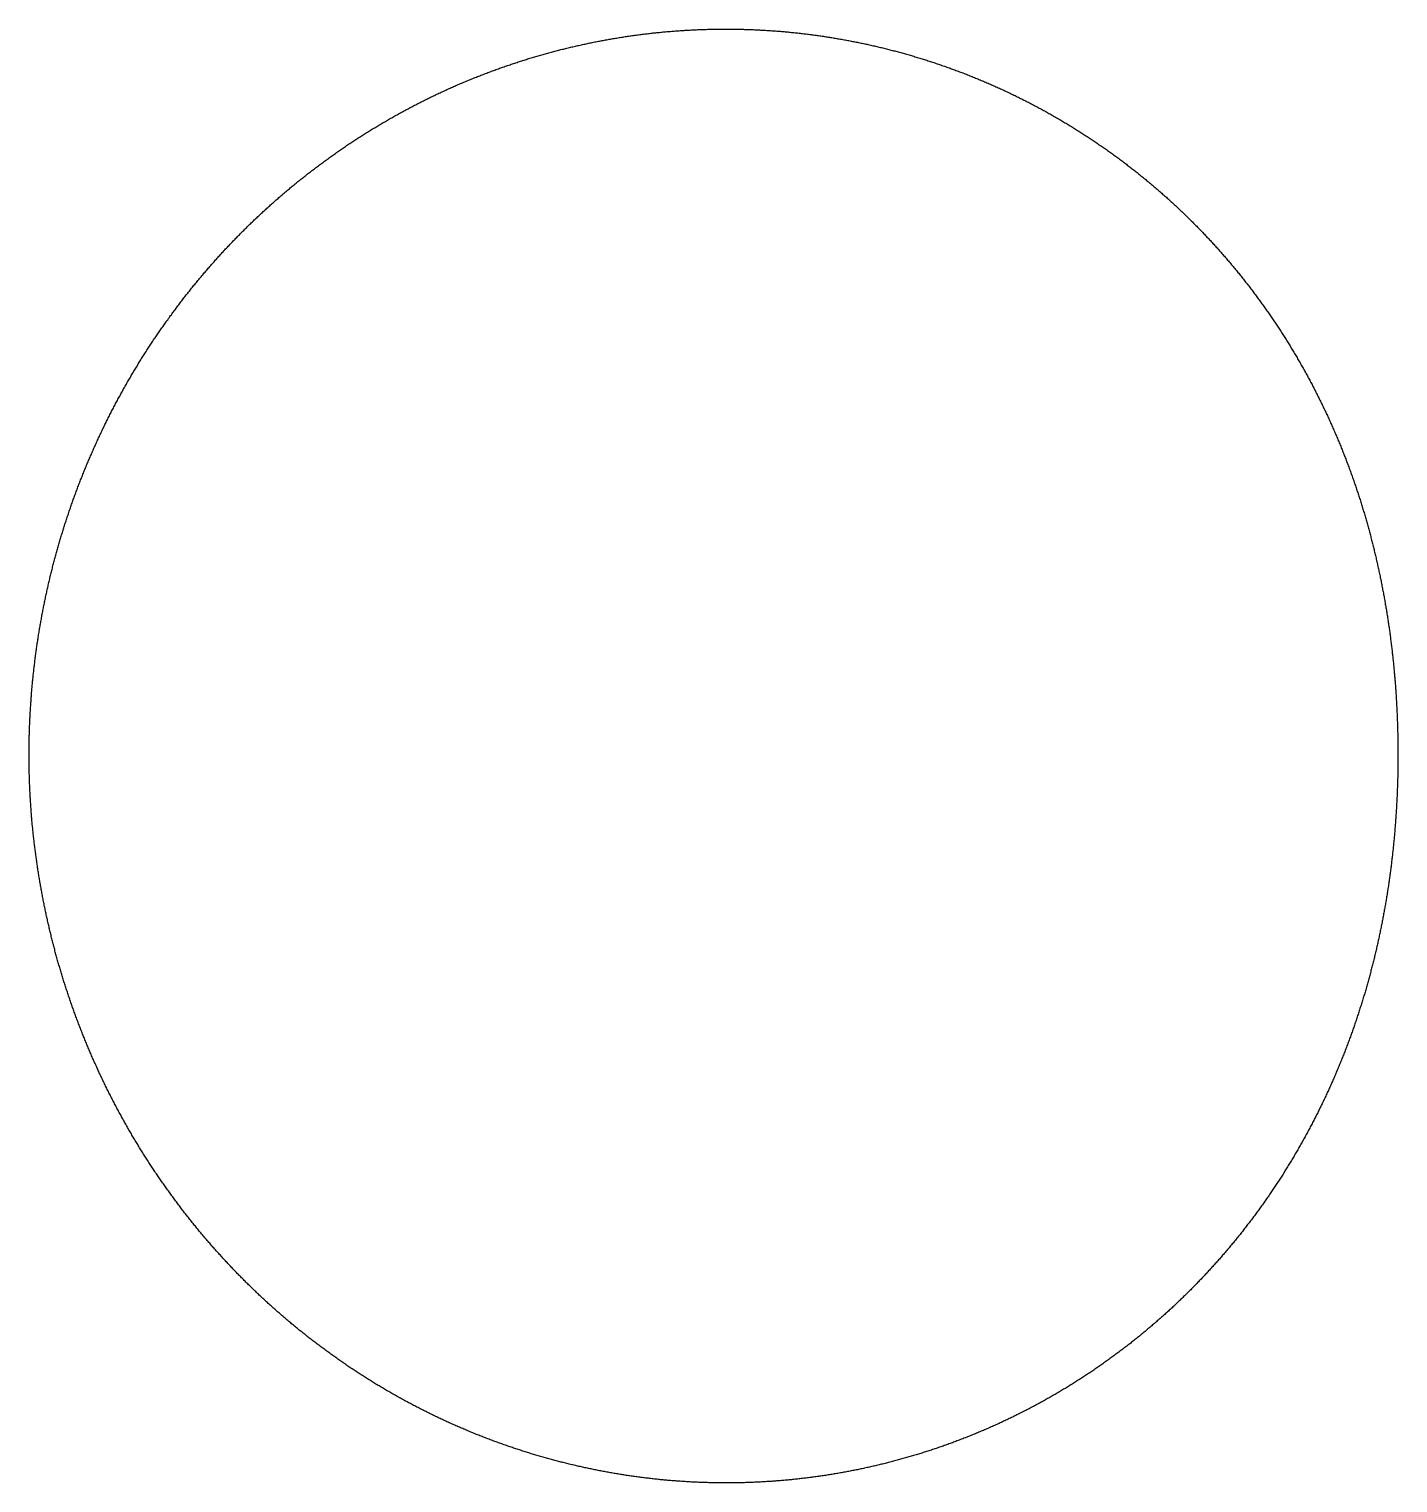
# Model space of a CAD drawing. Header units: metres. Extents: x -294 to 245, y -287 to 286.
import ezdxf

# ---------------------------------------------------------------- set-up
doc = ezdxf.new("R2010")
doc.units = ezdxf.units.M

msp = doc.modelspace()

# ---------------------------------------------------------------- linework, layer by layer
msp.add_lwpolyline([(245.04, 0), (245.04, -0.24), (245.04, -0.72), (245.04, -1.21), (245.04, -1.21), (245.04, -1.7), (245.04, -2.18), (245.03, -2.67), (245.03, -3.16), (245.03, -3.64), (245.02, -4.13), (245.02, -4.62), (245.01, -5.1), (245, -5.59), (245, -6.08), (244.99, -6.56), (244.98, -7.05), (244.97, -7.54), (244.96, -8.02), (244.95, -8.51), (244.94, -9), (244.93, -9.48), (244.91, -9.97), (244.9, -10.45), (244.88, -10.94), (244.87, -11.43), (244.85, -11.91), (244.84, -12.4), (244.82, -12.89), (244.8, -13.37), (244.78, -13.86), (244.76, -14.35), (244.74, -14.83), (244.72, -15.32), (244.7, -15.8), (244.68, -16.29), (244.66, -16.78), (244.63, -17.26), (244.61, -17.75), (244.58, -18.24), (244.56, -18.72), (244.53, -19.21), (244.51, -19.69), (244.48, -20.18), (244.45, -20.67), (244.42, -21.15), (244.4, -21.64), (244.37, -22.12), (244.34, -22.61), (244.31, -23.09), (244.27, -23.58), (244.24, -24.07), (244.21, -24.55), (244.18, -25.04), (244.14, -25.52), (244.11, -26.01), (244.07, -26.49), (244.04, -26.98), (244, -27.46), (243.96, -27.95), (243.92, -28.43), (243.88, -28.92), (243.84, -29.4), (243.8, -29.89), (243.76, -30.37), (243.72, -30.86), (243.68, -31.34), (243.63, -31.83), (243.59, -32.31), (243.55, -32.8), (243.5, -33.28), (243.45, -33.77), (243.41, -34.25), (243.36, -34.74), (243.31, -35.22), (243.26, -35.71), (243.21, -36.19), (243.16, -36.67), (243.11, -37.16), (243.06, -37.64), (243.01, -38.13), (242.96, -38.61), (242.9, -39.09), (242.85, -39.58), (242.8, -40.06), (242.74, -40.54), (242.68, -41.03), (242.63, -41.51), (242.57, -41.99), (242.51, -42.48), (242.45, -42.96), (242.39, -43.44), (242.33, -43.93), (242.27, -44.41), (242.21, -44.89), (242.15, -45.37), (242.08, -45.86), (242.02, -46.34), (241.95, -46.82), (241.89, -47.3), (241.82, -47.79), (241.76, -48.27), (241.69, -48.75), (241.62, -49.23), (241.55, -49.71), (241.48, -50.2), (241.41, -50.68), (241.34, -51.16), (241.27, -51.64), (241.2, -52.12), (241.12, -52.6), (241.05, -53.08), (240.97, -53.57), (240.9, -54.05), (240.82, -54.53), (240.75, -55.01), (240.67, -55.49), (240.59, -55.97), (240.51, -56.45), (240.43, -56.93), (240.35, -57.41), (240.27, -57.89), (240.19, -58.37), (240.11, -58.85), (240.02, -59.33), (239.94, -59.81), (239.85, -60.29), (239.77, -60.77), (239.68, -61.24), (239.6, -61.72), (239.51, -62.2), (239.42, -62.68), (239.33, -63.16), (239.24, -63.64), (239.15, -64.12), (239.06, -64.59), (238.97, -65.07), (238.87, -65.55), (238.78, -66.03), (238.69, -66.51), (238.59, -66.98), (238.5, -67.46), (238.4, -67.94), (238.3, -68.41), (238.21, -68.89), (238.11, -69.37), (238.01, -69.84), (237.91, -70.32), (237.81, -70.8), (237.71, -71.27), (237.6, -71.75), (237.5, -72.22), (237.4, -72.7), (237.29, -73.17), (237.19, -73.65), (237.08, -74.12), (236.97, -74.6), (236.87, -75.07), (236.76, -75.55), (236.65, -76.02), (236.54, -76.5), (236.43, -76.97), (236.32, -77.45), (236.21, -77.92), (236.09, -78.39), (235.98, -78.87), (235.86, -79.34), (235.75, -79.81), (235.63, -80.28), (235.52, -80.76), (235.4, -81.23), (235.28, -81.7), (235.16, -82.17), (235.04, -82.65), (234.92, -83.12), (234.8, -83.59), (234.68, -84.06), (234.56, -84.53), (234.43, -85), (234.31, -85.47), (234.18, -85.94), (234.06, -86.41), (233.93, -86.88), (233.81, -87.35), (233.68, -87.82), (233.55, -88.29), (233.42, -88.76), (233.29, -89.23), (233.16, -89.7), (233.03, -90.17), (232.89, -90.63), (232.76, -91.1), (232.63, -91.57), (232.49, -92.04), (232.36, -92.51), (232.22, -92.97), (232.08, -93.44), (231.95, -93.91), (231.81, -94.37), (231.67, -94.84), (231.53, -95.31), (231.39, -95.77), (231.25, -96.24), (231.1, -96.7), (230.96, -97.17), (230.82, -97.63), (230.67, -98.1), (230.53, -98.56), (230.38, -99.03), (230.23, -99.49), (230.09, -99.95), (229.94, -100.42), (229.79, -100.88), (229.64, -101.34), (229.49, -101.81), (229.34, -102.27), (229.18, -102.73), (229.03, -103.19), (228.88, -103.66), (228.72, -104.12), (228.57, -104.58), (228.41, -105.04), (228.25, -105.5), (228.1, -105.96), (227.94, -106.42), (227.78, -106.88), (227.62, -107.34), (227.46, -107.8), (227.3, -108.26), (227.13, -108.72), (226.97, -109.18), (226.81, -109.64), (226.64, -110.09), (226.48, -110.55), (226.31, -111.01), (226.14, -111.47), (225.98, -111.92), (225.81, -112.38), (225.64, -112.84), (225.47, -113.29), (225.3, -113.75), (225.13, -114.2), (224.95, -114.66), (224.78, -115.11), (224.61, -115.57), (224.43, -116.02), (224.26, -116.48), (224.08, -116.93), (223.9, -117.38), (223.73, -117.84), (223.55, -118.29), (223.37, -118.74), (223.19, -119.19), (223.01, -119.65), (222.83, -120.1), (222.64, -120.55), (222.46, -121), (222.28, -121.45), (222.09, -121.9), (221.91, -122.35), (221.72, -122.8), (221.53, -123.25), (221.35, -123.7), (221.16, -124.15), (220.97, -124.6), (220.78, -125.04), (220.59, -125.49), (220.4, -125.94), (220.2, -126.39), (220.01, -126.83), (219.82, -127.28), (219.62, -127.73), (219.43, -128.17), (219.23, -128.62), (219.03, -129.06), (218.84, -129.51), (218.64, -129.95), (218.44, -130.4), (218.24, -130.84), (218.04, -131.28), (217.84, -131.73), (217.64, -132.17), (217.43, -132.61), (217.23, -133.05), (217.02, -133.49), (216.82, -133.94), (216.61, -134.38), (216.41, -134.82), (216.2, -135.26), (215.99, -135.7), (215.78, -136.14), (215.57, -136.58), (215.36, -137.01), (215.15, -137.45), (214.94, -137.89), (214.72, -138.33), (214.51, -138.77), (214.3, -139.2), (214.08, -139.64), (213.86, -140.08), (213.65, -140.51), (213.43, -140.95), (213.21, -141.38), (212.99, -141.82), (212.77, -142.25), (212.55, -142.68), (212.33, -143.12), (212.11, -143.55), (211.89, -143.98), (211.66, -144.42), (211.44, -144.85), (211.21, -145.28), (210.99, -145.71), (210.76, -146.14), (210.53, -146.57), (210.3, -147), (210.07, -147.43), (209.84, -147.86), (209.61, -148.29), (209.38, -148.72), (209.15, -149.14), (208.92, -149.57), (208.69, -150), (208.45, -150.43), (208.22, -150.85), (207.98, -151.28), (207.74, -151.7), (207.51, -152.13), (207.27, -152.55), (207.03, -152.98), (206.79, -153.4), (206.55, -153.82), (206.31, -154.25), (206.07, -154.67), (205.83, -155.09), (205.58, -155.51), (205.34, -155.93), (205.1, -156.36), (204.85, -156.78), (204.6, -157.2), (204.36, -157.62), (204.11, -158.03), (203.86, -158.45), (203.61, -158.87), (203.36, -159.29), (203.11, -159.71), (202.86, -160.12), (202.61, -160.54), (202.36, -160.96), (202.1, -161.37), (201.85, -161.79), (201.59, -162.2), (201.34, -162.61), (201.08, -163.03), (200.82, -163.44), (200.56, -163.85), (200.31, -164.27), (200.05, -164.68), (199.79, -165.09), (199.53, -165.5), (199.26, -165.91), (199, -166.32), (198.74, -166.73), (198.47, -167.14), (198.21, -167.55), (197.94, -167.95), (197.68, -168.36), (197.41, -168.77), (197.14, -169.18), (196.87, -169.58), (196.61, -169.99), (196.34, -170.39), (196.07, -170.8), (195.79, -171.2), (195.52, -171.61), (195.25, -172.01), (194.98, -172.41), (194.7, -172.81), (194.43, -173.21), (194.15, -173.62), (193.88, -174.02), (193.6, -174.42), (193.32, -174.82), (193.04, -175.22), (192.76, -175.61), (192.48, -176.01), (192.2, -176.41), (191.92, -176.81), (191.64, -177.2), (191.36, -177.6), (191.07, -178), (190.79, -178.39), (190.5, -178.79), (190.22, -179.18), (189.93, -179.57), (189.65, -179.97), (189.36, -180.36), (189.07, -180.75), (188.78, -181.14), (188.49, -181.53), (188.2, -181.92), (187.91, -182.31), (187.62, -182.7), (187.32, -183.09), (187.03, -183.48), (186.74, -183.87), (186.44, -184.26), (186.15, -184.64), (185.85, -185.03), (185.55, -185.42), (185.26, -185.8), (184.96, -186.18), (184.66, -186.57), (184.36, -186.95), (184.06, -187.34), (183.76, -187.72), (183.46, -188.1), (183.15, -188.48), (182.85, -188.86), (182.55, -189.24), (182.24, -189.62), (181.94, -190), (181.63, -190.38), (181.32, -190.76), (181.02, -191.13), (180.71, -191.51), (180.4, -191.89), (180.09, -192.26), (179.78, -192.64), (179.47, -193.01), (179.16, -193.39), (178.85, -193.76), (178.53, -194.13), (178.22, -194.51), (177.91, -194.88), (177.59, -195.25), (177.28, -195.62), (176.96, -195.99), (176.64, -196.36), (176.33, -196.73), (176.01, -197.1), (175.69, -197.46), (175.37, -197.83), (175.05, -198.2), (174.73, -198.56), (174.41, -198.93), (174.08, -199.29), (173.76, -199.66), (173.44, -200.02), (173.11, -200.38), (172.79, -200.75), (172.46, -201.11), (172.14, -201.47), (171.81, -201.83), (171.48, -202.19), (171.15, -202.55), (170.82, -202.91), (170.49, -203.27), (170.16, -203.62), (169.83, -203.98), (169.5, -204.34), (169.17, -204.69), (168.84, -205.05), (168.5, -205.4), (168.17, -205.75), (167.83, -206.11), (167.5, -206.46), (167.16, -206.81), (166.82, -207.16), (166.49, -207.51), (166.15, -207.86), (165.81, -208.21), (165.47, -208.56), (165.13, -208.91), (164.79, -209.26), (164.45, -209.61), (164.11, -209.95), (163.76, -210.3), (163.42, -210.64), (163.08, -210.99), (162.73, -211.33), (162.39, -211.67), (162.04, -212.02), (161.69, -212.36), (161.35, -212.7), (161, -213.04), (160.65, -213.38), (160.3, -213.72), (159.95, -214.06), (159.6, -214.4), (159.25, -214.73), (158.9, -215.07), (158.55, -215.41), (158.2, -215.74), (157.84, -216.08), (157.49, -216.41), (157.13, -216.74), (156.78, -217.08), (156.42, -217.41), (156.07, -217.74), (155.71, -218.07), (155.35, -218.4), (154.99, -218.73), (154.63, -219.06), (154.27, -219.39), (153.91, -219.71), (153.55, -220.04), (153.19, -220.37), (152.83, -220.69), (152.47, -221.02), (152.1, -221.34), (151.74, -221.66), (151.38, -221.99), (151.01, -222.31), (150.65, -222.63), (150.28, -222.95), (149.91, -223.27), (149.55, -223.59), (149.18, -223.91), (148.81, -224.23), (148.44, -224.54), (148.07, -224.86), (147.7, -225.18), (147.33, -225.49), (146.96, -225.81), (146.59, -226.12), (146.21, -226.43), (145.84, -226.74), (145.47, -227.06), (145.09, -227.37), (144.72, -227.68), (144.34, -227.99), (143.96, -228.3), (143.59, -228.6), (143.21, -228.91), (142.83, -229.22), (142.45, -229.52), (142.07, -229.83), (141.69, -230.13), (141.31, -230.44), (140.93, -230.74), (140.55, -231.04), (140.17, -231.34), (139.79, -231.65), (139.4, -231.95), (139.02, -232.25), (138.64, -232.54), (138.25, -232.84), (137.87, -233.14), (137.48, -233.44), (137.1, -233.73), (136.71, -234.03), (136.32, -234.32), (135.93, -234.62), (135.54, -234.91), (135.16, -235.2), (134.77, -235.49), (134.38, -235.78), (133.98, -236.07), (133.59, -236.36), (133.2, -236.65), (132.81, -236.94), (132.42, -237.23), (132.02, -237.51), (131.63, -237.8), (131.23, -238.09), (130.84, -238.37), (130.44, -238.65), (130.05, -238.94), (129.65, -239.22), (129.25, -239.5), (128.86, -239.78), (128.46, -240.06), (128.06, -240.34), (127.66, -240.62), (127.26, -240.89), (126.86, -241.17), (126.46, -241.45), (126.06, -241.72), (125.66, -242), (125.25, -242.27), (124.85, -242.54), (124.45, -242.82), (124.04, -243.09), (123.64, -243.36), (123.23, -243.63), (122.83, -243.9), (122.42, -244.17), (122.02, -244.43), (121.61, -244.7), (121.2, -244.97), (120.79, -245.23), (120.38, -245.5), (119.98, -245.76), (119.57, -246.02), (119.16, -246.29), (118.75, -246.55), (118.33, -246.81), (117.92, -247.07), (117.51, -247.33), (117.1, -247.59), (116.69, -247.84), (116.27, -248.1), (115.86, -248.36), (115.44, -248.61), (115.03, -248.87), (114.61, -249.12), (114.2, -249.37), (113.78, -249.63), (113.36, -249.88), (112.95, -250.13), (112.53, -250.38), (112.11, -250.63), (111.69, -250.87), (111.27, -251.12), (110.85, -251.37), (110.43, -251.61), (110.01, -251.86), (109.59, -252.1), (109.17, -252.35), (108.75, -252.59), (108.33, -252.83), (107.9, -253.07), (107.48, -253.31), (107.06, -253.55), (106.63, -253.79), (106.21, -254.03), (105.78, -254.27), (105.36, -254.5), (104.93, -254.74), (104.51, -254.97), (104.08, -255.21), (103.65, -255.44), (103.22, -255.67), (102.8, -255.9), (102.37, -256.13), (101.94, -256.36), (101.51, -256.59), (101.08, -256.82), (100.65, -257.05), (100.22, -257.27), (99.79, -257.5), (99.35, -257.73), (98.92, -257.95), (98.49, -258.17), (98.06, -258.4), (97.62, -258.62), (97.19, -258.84), (96.76, -259.06), (96.32, -259.28), (95.89, -259.49), (95.45, -259.71), (95.01, -259.93), (94.58, -260.14), (94.14, -260.36), (93.7, -260.57), (93.27, -260.79), (92.83, -261), (92.39, -261.21), (91.95, -261.42), (91.51, -261.63), (91.07, -261.84), (90.63, -262.05), (90.19, -262.26), (89.75, -262.46), (89.31, -262.67), (88.87, -262.88), (88.43, -263.08), (87.99, -263.28), (87.54, -263.49), (87.1, -263.69), (86.66, -263.89), (86.21, -264.09), (85.77, -264.29), (85.33, -264.49), (84.88, -264.68), (84.44, -264.88), (83.99, -265.08), (83.54, -265.27), (83.1, -265.47), (82.65, -265.66), (82.2, -265.85), (81.76, -266.04), (81.31, -266.23), (80.86, -266.42), (80.41, -266.61), (79.96, -266.8), (79.52, -266.99), (79.07, -267.18), (78.62, -267.36), (78.17, -267.55), (77.71, -267.73), (77.26, -267.91), (76.81, -268.09), (76.36, -268.28), (75.91, -268.46), (75.46, -268.64), (75, -268.82), (74.55, -268.99), (74.1, -269.17), (73.64, -269.35), (73.19, -269.52), (72.74, -269.7), (72.28, -269.87), (71.83, -270.04), (71.37, -270.21), (70.91, -270.39), (70.46, -270.56), (70, -270.72), (69.55, -270.89), (69.09, -271.06), (68.63, -271.23), (68.17, -271.39), (67.72, -271.56), (67.26, -271.72), (66.8, -271.89), (66.34, -272.05), (65.88, -272.21), (65.42, -272.37), (64.96, -272.53), (64.5, -272.69), (64.04, -272.85), (63.58, -273), (63.12, -273.16), (62.66, -273.32), (62.2, -273.47), (61.74, -273.62), (61.27, -273.78), (60.81, -273.93), (60.35, -274.08), (59.89, -274.23), (59.42, -274.38), (58.96, -274.53), (58.5, -274.68), (58.03, -274.82), (57.57, -274.97), (57.1, -275.11), (56.64, -275.26), (56.17, -275.4), (55.71, -275.54), (55.24, -275.68), (54.77, -275.83), (54.31, -275.97), (53.84, -276.1), (53.38, -276.24), (52.91, -276.38), (52.44, -276.52), (51.97, -276.65), (51.51, -276.78), (51.04, -276.92), (50.57, -277.05), (50.1, -277.18), (49.63, -277.31), (49.16, -277.44), (48.69, -277.57), (48.22, -277.7), (47.75, -277.83), (47.28, -277.95), (46.81, -278.08), (46.34, -278.2), (45.87, -278.33), (45.4, -278.45), (44.93, -278.57), (44.46, -278.69), (43.99, -278.81), (43.52, -278.93), (43.04, -279.05), (42.57, -279.17), (42.1, -279.29), (41.63, -279.4), (41.15, -279.52), (40.68, -279.63), (40.21, -279.74), (39.73, -279.85), (39.26, -279.97), (38.78, -280.08), (38.31, -280.19), (37.84, -280.29), (37.36, -280.4), (36.89, -280.51), (36.41, -280.61), (35.94, -280.72), (35.46, -280.82), (34.99, -280.93), (34.51, -281.03), (34.03, -281.13), (33.56, -281.23), (33.08, -281.33), (32.6, -281.43), (32.13, -281.53), (31.65, -281.62), (31.17, -281.72), (30.7, -281.81), (30.22, -281.91), (29.74, -282), (29.26, -282.09), (28.78, -282.19), (28.31, -282.28), (27.83, -282.37), (27.35, -282.45), (26.87, -282.54), (26.39, -282.63), (25.91, -282.72), (25.43, -282.8), (24.95, -282.88), (24.47, -282.97), (24, -283.05), (23.52, -283.13), (23.04, -283.21), (22.56, -283.29), (22.07, -283.37), (21.59, -283.45), (21.11, -283.53), (20.63, -283.6), (20.15, -283.68), (19.67, -283.75), (19.19, -283.82), (18.71, -283.9), (18.23, -283.97), (17.75, -284.04), (17.26, -284.11), (16.78, -284.18), (16.3, -284.24), (15.82, -284.31), (15.34, -284.38), (14.85, -284.44), (14.37, -284.51), (13.89, -284.57), (13.41, -284.63), (12.92, -284.69), (12.44, -284.75), (11.96, -284.81), (11.47, -284.87), (10.99, -284.93), (10.51, -284.99), (10.02, -285.04), (9.54, -285.1), (9.06, -285.15), (8.57, -285.21), (8.09, -285.26), (7.6, -285.31), (7.12, -285.36), (6.64, -285.41), (6.15, -285.46), (5.67, -285.51), (5.18, -285.56), (4.7, -285.6), (4.21, -285.65), (3.73, -285.69), (3.24, -285.73), (2.76, -285.78), (2.28, -285.82), (1.79, -285.86), (1.31, -285.9), (0.82, -285.94), (0.33, -285.98), (-0.15, -286.01), (-0.64, -286.05), (-1.12, -286.08), (-1.61, -286.12), (-2.09, -286.15), (-2.58, -286.18), (-3.06, -286.21), (-3.55, -286.24), (-4.04, -286.27), (-4.52, -286.3), (-5.01, -286.33), (-5.49, -286.36), (-5.98, -286.38), (-6.47, -286.41), (-6.95, -286.43), (-7.44, -286.46), (-7.92, -286.48), (-8.41, -286.5), (-8.9, -286.52), (-9.38, -286.54), (-9.87, -286.56), (-10.36, -286.58), (-10.84, -286.59), (-11.33, -286.61), (-11.81, -286.62), (-12.3, -286.64), (-12.79, -286.65), (-13.27, -286.66), (-13.76, -286.67), (-14.25, -286.68), (-14.73, -286.69), (-15.22, -286.7), (-15.71, -286.71), (-16.19, -286.72), (-16.68, -286.72), (-17.17, -286.73), (-17.65, -286.73), (-18.14, -286.73), (-18.63, -286.74), (-19.11, -286.74), (-19.6, -286.74), (-20.09, -286.74), (-20.57, -286.74), (-21.06, -286.73), (-21.55, -286.73), (-22.03, -286.73), (-22.52, -286.72), (-23.01, -286.72), (-23.49, -286.71), (-23.98, -286.7), (-24.47, -286.69), (-24.95, -286.68), (-25.44, -286.67), (-25.93, -286.66), (-26.41, -286.65), (-26.9, -286.63), (-27.39, -286.62), (-27.87, -286.61), (-28.36, -286.59), (-28.85, -286.57), (-29.33, -286.55), (-29.82, -286.54), (-30.31, -286.52), (-30.79, -286.5), (-31.28, -286.47), (-31.76, -286.45), (-32.25, -286.43), (-32.74, -286.4), (-33.22, -286.38), (-33.71, -286.35), (-34.19, -286.33), (-34.68, -286.3), (-35.17, -286.27), (-35.65, -286.24), (-36.14, -286.21), (-36.62, -286.18), (-37.11, -286.15), (-37.59, -286.11), (-38.08, -286.08), (-38.57, -286.04), (-39.05, -286.01), (-39.54, -285.97), (-40.02, -285.93), (-40.51, -285.89), (-40.99, -285.85), (-41.48, -285.81), (-41.96, -285.77), (-42.45, -285.73), (-42.93, -285.69), (-43.42, -285.64), (-43.9, -285.6), (-44.39, -285.55), (-44.87, -285.5), (-45.35, -285.46), (-45.84, -285.41), (-46.32, -285.36), (-46.81, -285.31), (-47.29, -285.26), (-47.77, -285.2), (-48.26, -285.15), (-48.74, -285.1), (-49.23, -285.04), (-49.71, -284.99), (-50.19, -284.93), (-50.68, -284.87), (-51.16, -284.81), (-51.64, -284.75), (-52.13, -284.69), (-52.61, -284.63), (-53.09, -284.57), (-53.57, -284.51), (-54.06, -284.44), (-54.54, -284.38), (-55.02, -284.31), (-55.5, -284.25), (-55.98, -284.18), (-56.47, -284.11), (-56.95, -284.04), (-57.43, -283.97), (-57.91, -283.9), (-58.39, -283.83), (-58.87, -283.75), (-59.35, -283.68), (-59.84, -283.61), (-60.32, -283.53), (-60.8, -283.45), (-61.28, -283.38), (-61.76, -283.3), (-62.24, -283.22), (-62.72, -283.14), (-63.2, -283.06), (-63.68, -282.98), (-64.16, -282.89), (-64.64, -282.81), (-65.12, -282.73), (-65.6, -282.64), (-66.07, -282.55), (-66.55, -282.47), (-67.03, -282.38), (-67.51, -282.29), (-67.99, -282.2), (-68.47, -282.11), (-68.95, -282.02), (-69.42, -281.93), (-69.9, -281.83), (-70.38, -281.74), (-70.86, -281.64), (-71.33, -281.55), (-71.81, -281.45), (-72.29, -281.35), (-72.76, -281.25), (-73.24, -281.15), (-73.72, -281.05), (-74.19, -280.95), (-74.67, -280.85), (-75.14, -280.75), (-75.62, -280.64), (-76.09, -280.54), (-76.57, -280.43), (-77.04, -280.33), (-77.52, -280.22), (-77.99, -280.11), (-78.47, -280), (-78.94, -279.89), (-79.42, -279.78), (-79.89, -279.67), (-80.36, -279.56), (-80.84, -279.44), (-81.31, -279.33), (-81.78, -279.21), (-82.26, -279.1), (-82.73, -278.98), (-83.2, -278.86), (-83.67, -278.75), (-84.14, -278.63), (-84.62, -278.51), (-85.09, -278.38), (-85.56, -278.26), (-86.03, -278.14), (-86.5, -278.02), (-86.97, -277.89), (-87.44, -277.77), (-87.91, -277.64), (-88.38, -277.51), (-88.85, -277.38), (-89.32, -277.25), (-89.79, -277.12), (-90.26, -276.99), (-90.73, -276.86), (-91.19, -276.73), (-91.66, -276.6), (-92.13, -276.46), (-92.6, -276.33), (-93.07, -276.19), (-93.53, -276.06), (-94, -275.92), (-94.47, -275.78), (-94.93, -275.64), (-95.4, -275.5), (-95.86, -275.36), (-96.33, -275.22), (-96.8, -275.07), (-97.26, -274.93), (-97.72, -274.79), (-98.19, -274.64), (-98.65, -274.5), (-99.12, -274.35), (-99.58, -274.2), (-100.04, -274.05), (-100.51, -273.9), (-100.97, -273.75), (-101.43, -273.6), (-101.9, -273.45), (-102.36, -273.3), (-102.82, -273.14), (-103.28, -272.99), (-103.74, -272.83), (-104.2, -272.68), (-104.66, -272.52), (-105.13, -272.36), (-105.59, -272.2), (-106.05, -272.04), (-106.5, -271.88), (-106.96, -271.72), (-107.42, -271.56), (-107.88, -271.4), (-108.34, -271.23), (-108.8, -271.07), (-109.26, -270.9), (-109.71, -270.74), (-110.17, -270.57), (-110.63, -270.4), (-111.08, -270.24), (-111.54, -270.07), (-112, -269.9), (-112.45, -269.72), (-112.91, -269.55), (-113.36, -269.38), (-113.82, -269.21), (-114.27, -269.03), (-114.73, -268.86), (-115.18, -268.68), (-115.63, -268.5), (-116.09, -268.33), (-116.54, -268.15), (-116.99, -267.97), (-117.44, -267.79), (-117.89, -267.61), (-118.35, -267.42), (-118.8, -267.24), (-119.25, -267.06), (-119.7, -266.87), (-120.15, -266.69), (-120.6, -266.5), (-121.05, -266.32), (-121.5, -266.13), (-121.95, -265.94), (-122.39, -265.75), (-122.84, -265.56), (-123.29, -265.37), (-123.74, -265.18), (-124.18, -264.99), (-124.63, -264.79), (-125.08, -264.6), (-125.52, -264.4), (-125.97, -264.21), (-126.41, -264.01), (-126.86, -263.82), (-127.3, -263.62), (-127.75, -263.42), (-128.19, -263.22), (-128.64, -263.02), (-129.08, -262.82), (-129.52, -262.62), (-129.96, -262.41), (-130.41, -262.21), (-130.85, -262), (-131.29, -261.8), (-131.73, -261.59), (-132.17, -261.39), (-132.61, -261.18), (-133.05, -260.97), (-133.49, -260.76), (-133.93, -260.55), (-134.37, -260.34), (-134.81, -260.13), (-135.24, -259.92), (-135.68, -259.7), (-136.12, -259.49), (-136.56, -259.27), (-136.99, -259.06), (-137.43, -258.84), (-137.86, -258.63), (-138.3, -258.41), (-138.73, -258.19), (-139.17, -257.97), (-139.6, -257.75), (-140.04, -257.53), (-140.47, -257.31), (-140.9, -257.08), (-141.33, -256.86), (-141.77, -256.64), (-142.2, -256.41), (-142.63, -256.19), (-143.06, -255.96), (-143.49, -255.73), (-143.92, -255.5), (-144.35, -255.27), (-144.78, -255.05), (-145.21, -254.82), (-145.64, -254.58), (-146.06, -254.35), (-146.49, -254.12), (-146.92, -253.89), (-147.35, -253.65), (-147.77, -253.42), (-148.2, -253.18), (-148.62, -252.94), (-149.05, -252.71), (-149.47, -252.47), (-149.9, -252.23), (-150.32, -251.99), (-150.74, -251.75), (-151.17, -251.51), (-151.59, -251.27), (-152.01, -251.03), (-152.43, -250.78), (-152.85, -250.54), (-153.27, -250.29), (-153.69, -250.05), (-154.11, -249.8), (-154.53, -249.55), (-154.95, -249.31), (-155.37, -249.06), (-155.79, -248.81), (-156.21, -248.56), (-156.62, -248.31), (-157.04, -248.05), (-157.46, -247.8), (-157.87, -247.55), (-158.29, -247.29), (-158.7, -247.04), (-159.12, -246.78), (-159.53, -246.53), (-159.94, -246.27), (-160.36, -246.01), (-160.77, -245.76), (-161.18, -245.5), (-161.59, -245.24), (-162, -244.98), (-162.41, -244.72), (-162.82, -244.45), (-163.23, -244.19), (-163.64, -243.93), (-164.05, -243.66), (-164.46, -243.4), (-164.87, -243.13), (-165.28, -242.87), (-165.68, -242.6), (-166.09, -242.33), (-166.49, -242.06), (-166.9, -241.79), (-167.31, -241.52), (-167.71, -241.25), (-168.11, -240.98), (-168.52, -240.71), (-168.92, -240.44), (-169.32, -240.16), (-169.72, -239.89), (-170.13, -239.61), (-170.53, -239.34), (-170.93, -239.06), (-171.33, -238.78), (-171.73, -238.51), (-172.13, -238.23), (-172.53, -237.95), (-172.92, -237.67), (-173.32, -237.39), (-173.72, -237.11), (-174.11, -236.82), (-174.51, -236.54), (-174.91, -236.26), (-175.3, -235.97), (-175.7, -235.69), (-176.09, -235.4), (-176.48, -235.12), (-176.88, -234.83), (-177.27, -234.54), (-177.66, -234.25), (-178.05, -233.97), (-178.44, -233.68), (-178.84, -233.39), (-179.23, -233.09), (-179.62, -232.8), (-180, -232.51), (-180.39, -232.22), (-180.78, -231.92), (-181.17, -231.63), (-181.56, -231.33), (-181.94, -231.04), (-182.33, -230.74), (-182.71, -230.44), (-183.1, -230.15), (-183.48, -229.85), (-183.87, -229.55), (-184.25, -229.25), (-184.63, -228.95), (-185.01, -228.65), (-185.4, -228.34), (-185.78, -228.04), (-186.16, -227.74), (-186.54, -227.43), (-186.92, -227.13), (-187.3, -226.82), (-187.67, -226.52), (-188.05, -226.21), (-188.43, -225.9), (-188.81, -225.6), (-189.18, -225.29), (-189.56, -224.98), (-189.93, -224.67), (-190.31, -224.36), (-190.68, -224.04), (-191.06, -223.73), (-191.43, -223.42), (-191.8, -223.11), (-192.17, -222.79), (-192.54, -222.48), (-192.92, -222.16), (-193.29, -221.85), (-193.66, -221.53), (-194.02, -221.21), (-194.39, -220.9), (-194.76, -220.58), (-195.13, -220.26), (-195.5, -219.94), (-195.86, -219.62), (-196.23, -219.3), (-196.59, -218.98), (-196.96, -218.65), (-197.32, -218.33), (-197.69, -218.01), (-198.05, -217.68), (-198.41, -217.36), (-198.77, -217.03), (-199.13, -216.71), (-199.5, -216.38), (-199.86, -216.05), (-200.22, -215.72), (-200.57, -215.4), (-200.93, -215.07), (-201.29, -214.74), (-201.65, -214.41), (-202, -214.08), (-202.36, -213.74), (-202.72, -213.41), (-203.07, -213.08), (-203.43, -212.74), (-203.78, -212.41), (-204.13, -212.08), (-204.49, -211.74), (-204.84, -211.4), (-205.19, -211.07), (-205.54, -210.73), (-205.89, -210.39), (-206.24, -210.05), (-206.59, -209.71), (-206.94, -209.38), (-207.29, -209.03), (-207.63, -208.69), (-207.98, -208.35), (-208.33, -208.01), (-208.67, -207.67), (-209.02, -207.32), (-209.36, -206.98), (-209.7, -206.64), (-210.05, -206.29), (-210.39, -205.95), (-210.73, -205.6), (-211.07, -205.25), (-211.42, -204.9), (-211.76, -204.56), (-212.1, -204.21), (-212.43, -203.86), (-212.77, -203.51), (-213.11, -203.16), (-213.45, -202.81), (-213.78, -202.46), (-214.12, -202.1), (-214.46, -201.75), (-214.79, -201.4), (-215.12, -201.04), (-215.46, -200.69), (-215.79, -200.33), (-216.12, -199.98), (-216.45, -199.62), (-216.79, -199.27), (-217.12, -198.91), (-217.45, -198.55), (-217.78, -198.19), (-218.1, -197.83), (-218.43, -197.47), (-218.76, -197.11), (-219.09, -196.75), (-219.41, -196.39), (-219.74, -196.03), (-220.06, -195.67), (-220.39, -195.3), (-220.71, -194.94), (-221.03, -194.58), (-221.36, -194.21), (-221.68, -193.85), (-222, -193.48), (-222.32, -193.11), (-222.64, -192.75), (-222.96, -192.38), (-223.28, -192.01), (-223.59, -191.64), (-223.91, -191.27), (-224.23, -190.91), (-224.54, -190.54), (-224.86, -190.16), (-225.18, -189.79), (-225.49, -189.42), (-225.8, -189.05), (-226.12, -188.68), (-226.43, -188.3), (-226.74, -187.93), (-227.05, -187.56), (-227.36, -187.18), (-227.67, -186.8), (-227.98, -186.43), (-228.29, -186.05), (-228.6, -185.67), (-228.9, -185.3), (-229.21, -184.92), (-229.51, -184.54), (-229.82, -184.16), (-230.12, -183.78), (-230.43, -183.4), (-230.73, -183.02), (-231.03, -182.64), (-231.34, -182.26), (-231.64, -181.87), (-231.94, -181.49), (-232.24, -181.11), (-232.54, -180.72), (-232.84, -180.34), (-233.13, -179.96), (-233.43, -179.57), (-233.73, -179.18), (-234.02, -178.8), (-234.32, -178.41), (-234.61, -178.02), (-234.91, -177.64), (-235.2, -177.25), (-235.49, -176.86), (-235.79, -176.47), (-236.08, -176.08), (-236.37, -175.69), (-236.66, -175.3), (-236.95, -174.91), (-237.24, -174.52), (-237.52, -174.12), (-237.81, -173.73), (-238.1, -173.34), (-238.38, -172.94), (-238.67, -172.55), (-238.95, -172.15), (-239.24, -171.76), (-239.52, -171.36), (-239.8, -170.97), (-240.09, -170.57), (-240.37, -170.17), (-240.65, -169.78), (-240.93, -169.38), (-241.21, -168.98), (-241.49, -168.58), (-241.76, -168.18), (-242.04, -167.78), (-242.32, -167.38), (-242.59, -166.98), (-242.87, -166.58), (-243.14, -166.18), (-243.42, -165.77), (-243.69, -165.37), (-243.96, -164.97), (-244.24, -164.56), (-244.51, -164.16), (-244.78, -163.76), (-245.05, -163.35), (-245.32, -162.94), (-245.58, -162.54), (-245.85, -162.13), (-246.12, -161.73), (-246.39, -161.32), (-246.65, -160.91), (-246.92, -160.5), (-247.18, -160.09), (-247.44, -159.68), (-247.71, -159.27), (-247.97, -158.86), (-248.23, -158.45), (-248.49, -158.04), (-248.75, -157.63), (-249.01, -157.22), (-249.27, -156.81), (-249.53, -156.39), (-249.78, -155.98), (-250.04, -155.57), (-250.3, -155.15), (-250.55, -154.74), (-250.81, -154.32), (-251.06, -153.91), (-251.31, -153.49), (-251.57, -153.08), (-251.82, -152.66), (-252.07, -152.24), (-252.32, -151.83), (-252.57, -151.41), (-252.82, -150.99), (-253.07, -150.57), (-253.31, -150.15), (-253.56, -149.73), (-253.81, -149.31), (-254.05, -148.89), (-254.3, -148.47), (-254.54, -148.05), (-254.78, -147.63), (-255.03, -147.21), (-255.27, -146.78), (-255.51, -146.36), (-255.75, -145.94), (-255.99, -145.51), (-256.23, -145.09), (-256.47, -144.67), (-256.7, -144.24), (-256.94, -143.82), (-257.18, -143.39), (-257.41, -142.97), (-257.65, -142.54), (-257.88, -142.11), (-258.11, -141.69), (-258.35, -141.26), (-258.58, -140.83), (-258.81, -140.4), (-259.04, -139.97), (-259.27, -139.54), (-259.5, -139.11), (-259.73, -138.68), (-259.96, -138.25), (-260.18, -137.82), (-260.41, -137.39), (-260.63, -136.96), (-260.86, -136.53), (-261.08, -136.1), (-261.31, -135.66), (-261.53, -135.23), (-261.75, -134.8), (-261.97, -134.36), (-262.19, -133.93), (-262.41, -133.5), (-262.63, -133.06), (-262.85, -132.63), (-263.07, -132.19), (-263.28, -131.76), (-263.5, -131.32), (-263.71, -130.88), (-263.93, -130.45), (-264.14, -130.01), (-264.36, -129.57), (-264.57, -129.13), (-264.78, -128.69), (-264.99, -128.26), (-265.2, -127.82), (-265.41, -127.38), (-265.62, -126.94), (-265.83, -126.5), (-266.03, -126.06), (-266.24, -125.62), (-266.45, -125.18), (-266.65, -124.73), (-266.85, -124.29), (-267.06, -123.85), (-267.26, -123.41), (-267.46, -122.97), (-267.66, -122.52), (-267.86, -122.08), (-268.06, -121.63), (-268.26, -121.19), (-268.46, -120.75), (-268.66, -120.3), (-268.86, -119.86), (-269.05, -119.41), (-269.25, -118.96), (-269.44, -118.52), (-269.64, -118.07), (-269.83, -117.63), (-270.02, -117.18), (-270.21, -116.73), (-270.4, -116.28), (-270.59, -115.84), (-270.78, -115.39), (-270.97, -114.94), (-271.16, -114.49), (-271.35, -114.04), (-271.53, -113.59), (-271.72, -113.14), (-271.9, -112.69), (-272.09, -112.24), (-272.27, -111.79), (-272.45, -111.34), (-272.64, -110.89), (-272.82, -110.43), (-273, -109.98), (-273.18, -109.53), (-273.36, -109.08), (-273.53, -108.62), (-273.71, -108.17), (-273.89, -107.72), (-274.06, -107.26), (-274.24, -106.81), (-274.41, -106.36), (-274.59, -105.9), (-274.76, -105.45), (-274.93, -104.99), (-275.1, -104.54), (-275.28, -104.08), (-275.44, -103.62), (-275.61, -103.17), (-275.78, -102.71), (-275.95, -102.25), (-276.12, -101.8), (-276.28, -101.34), (-276.45, -100.88), (-276.61, -100.42), (-276.78, -99.96), (-276.94, -99.51), (-277.1, -99.05), (-277.26, -98.59), (-277.43, -98.13), (-277.59, -97.67), (-277.75, -97.21), (-277.9, -96.75), (-278.06, -96.29), (-278.22, -95.83), (-278.38, -95.37), (-278.53, -94.91), (-278.69, -94.44), (-278.84, -93.98), (-278.99, -93.52), (-279.15, -93.06), (-279.3, -92.6), (-279.45, -92.13), (-279.6, -91.67), (-279.75, -91.21), (-279.9, -90.74), (-280.05, -90.28), (-280.19, -89.82), (-280.34, -89.35), (-280.48, -88.89), (-280.63, -88.42), (-280.77, -87.96), (-280.92, -87.49), (-281.06, -87.03), (-281.2, -86.56), (-281.34, -86.1), (-281.48, -85.63), (-281.62, -85.16), (-281.76, -84.7), (-281.9, -84.23), (-282.04, -83.76), (-282.17, -83.3), (-282.31, -82.83), (-282.44, -82.36), (-282.58, -81.89), (-282.71, -81.43), (-282.84, -80.96), (-282.98, -80.49), (-283.11, -80.02), (-283.24, -79.55), (-283.37, -79.08), (-283.5, -78.61), (-283.62, -78.14), (-283.75, -77.67), (-283.88, -77.2), (-284, -76.73), (-284.13, -76.26), (-284.25, -75.79), (-284.37, -75.32), (-284.5, -74.85), (-284.62, -74.38), (-284.74, -73.91), (-284.86, -73.44), (-284.98, -72.96), (-285.1, -72.49), (-285.22, -72.02), (-285.33, -71.55), (-285.45, -71.08), (-285.57, -70.6), (-285.68, -70.13), (-285.79, -69.66), (-285.91, -69.18), (-286.02, -68.71), (-286.13, -68.24), (-286.24, -67.76), (-286.35, -67.29), (-286.46, -66.81), (-286.57, -66.34), (-286.68, -65.86), (-286.79, -65.39), (-286.89, -64.91), (-287, -64.44), (-287.1, -63.96), (-287.21, -63.49), (-287.31, -63.01), (-287.41, -62.54), (-287.51, -62.06), (-287.61, -61.59), (-287.71, -61.11), (-287.81, -60.63), (-287.91, -60.16), (-288.01, -59.68), (-288.11, -59.2), (-288.2, -58.73), (-288.3, -58.25), (-288.39, -57.77), (-288.49, -57.29), (-288.58, -56.82), (-288.67, -56.34), (-288.76, -55.86), (-288.86, -55.38), (-288.95, -54.9), (-289.03, -54.42), (-289.12, -53.95), (-289.21, -53.47), (-289.3, -52.99), (-289.38, -52.51), (-289.47, -52.03), (-289.55, -51.55), (-289.64, -51.07), (-289.72, -50.59), (-289.8, -50.11), (-289.88, -49.63), (-289.96, -49.15), (-290.04, -48.67), (-290.12, -48.19), (-290.2, -47.71), (-290.28, -47.23), (-290.36, -46.75), (-290.43, -46.27), (-290.51, -45.79), (-290.58, -45.31), (-290.66, -44.83), (-290.73, -44.35), (-290.8, -43.86), (-290.88, -43.38), (-290.95, -42.9), (-291.02, -42.42), (-291.09, -41.94), (-291.16, -41.46), (-291.22, -40.97), (-291.29, -40.49), (-291.36, -40.01), (-291.42, -39.53), (-291.49, -39.05), (-291.55, -38.56), (-291.62, -38.08), (-291.68, -37.6), (-291.74, -37.12), (-291.8, -36.63), (-291.86, -36.15), (-291.92, -35.67), (-291.98, -35.18), (-292.04, -34.7), (-292.09, -34.22), (-292.15, -33.73), (-292.21, -33.25), (-292.26, -32.77), (-292.31, -32.28), (-292.37, -31.8), (-292.42, -31.31), (-292.47, -30.83), (-292.52, -30.35), (-292.57, -29.86), (-292.62, -29.38), (-292.67, -28.89), (-292.72, -28.41), (-292.76, -27.92), (-292.81, -27.44), (-292.85, -26.96), (-292.9, -26.47), (-292.94, -25.99), (-292.98, -25.5), (-293.03, -25.02), (-293.07, -24.53), (-293.11, -24.05), (-293.15, -23.56), (-293.18, -23.08), (-293.22, -22.59), (-293.26, -22.11), (-293.3, -21.62), (-293.33, -21.13), (-293.37, -20.65), (-293.4, -20.16), (-293.43, -19.68), (-293.46, -19.19), (-293.5, -18.71), (-293.53, -18.22), (-293.56, -17.74), (-293.58, -17.25), (-293.61, -16.76), (-293.64, -16.28), (-293.67, -15.79), (-293.69, -15.31), (-293.72, -14.82), (-293.74, -14.33), (-293.76, -13.85), (-293.79, -13.36), (-293.81, -12.87), (-293.83, -12.39), (-293.85, -11.9), (-293.87, -11.42), (-293.89, -10.93), (-293.91, -10.44), (-293.92, -9.96), (-293.94, -9.47), (-293.95, -8.98), (-293.97, -8.5), (-293.98, -8.01), (-294, -7.52), (-294.01, -7.04), (-294.02, -6.55), (-294.03, -6.06), (-294.04, -5.58), (-294.05, -5.09), (-294.06, -4.6), (-294.06, -4.12), (-294.07, -3.63), (-294.08, -3.14), (-294.08, -2.66), (-294.08, -2.17), (-294.09, -1.68), (-294.09, -1.2), (-294.09, -0.71), (-294.09, -0.22), (-294.09, 0.26), (-294.09, 0.75), (-294.09, 1.24), (-294.09, 1.72), (-294.08, 2.21), (-294.08, 2.7), (-294.07, 3.18), (-294.07, 3.67), (-294.06, 4.16), (-294.06, 4.64), (-294.05, 5.13), (-294.04, 5.62), (-294.03, 6.1), (-294.02, 6.59), (-294.01, 7.08), (-293.99, 7.56), (-293.98, 8.05), (-293.97, 8.54), (-293.95, 9.02), (-293.94, 9.51), (-293.92, 9.99), (-293.91, 10.48), (-293.89, 10.97), (-293.87, 11.45), (-293.85, 11.94), (-293.83, 12.43), (-293.81, 12.91), (-293.79, 13.4), (-293.76, 13.89), (-293.74, 14.37), (-293.72, 14.86), (-293.69, 15.34), (-293.67, 15.83), (-293.64, 16.32), (-293.61, 16.8), (-293.58, 17.29), (-293.55, 17.77), (-293.52, 18.26), (-293.49, 18.74), (-293.46, 19.23), (-293.43, 19.72), (-293.4, 20.2), (-293.36, 20.69), (-293.33, 21.17), (-293.29, 21.66), (-293.26, 22.14), (-293.22, 22.63), (-293.18, 23.11), (-293.14, 23.6), (-293.11, 24.08), (-293.07, 24.57), (-293.03, 25.05), (-292.99, 25.54), (-292.94, 26.02), (-292.9, 26.51), (-292.86, 26.99), (-292.81, 27.48), (-292.77, 27.96), (-292.72, 28.45), (-292.68, 28.93), (-292.63, 29.42), (-292.58, 29.9), (-292.53, 30.39), (-292.48, 30.87), (-292.43, 31.35), (-292.38, 31.84), (-292.33, 32.32), (-292.28, 32.81), (-292.22, 33.29), (-292.17, 33.77), (-292.11, 34.26), (-292.06, 34.74), (-292, 35.22), (-291.94, 35.71), (-291.88, 36.19), (-291.83, 36.67), (-291.77, 37.16), (-291.7, 37.64), (-291.64, 38.12), (-291.58, 38.6), (-291.52, 39.09), (-291.45, 39.57), (-291.39, 40.05), (-291.32, 40.53), (-291.26, 41.02), (-291.19, 41.5), (-291.12, 41.98), (-291.06, 42.46), (-290.99, 42.94), (-290.92, 43.43), (-290.85, 43.91), (-290.77, 44.39), (-290.7, 44.87), (-290.63, 45.35), (-290.55, 45.83), (-290.48, 46.31), (-290.4, 46.79), (-290.33, 47.27), (-290.25, 47.76), (-290.17, 48.24), (-290.09, 48.72), (-290.01, 49.2), (-289.93, 49.68), (-289.85, 50.16), (-289.77, 50.64), (-289.69, 51.12), (-289.61, 51.6), (-289.52, 52.07), (-289.44, 52.55), (-289.35, 53.03), (-289.26, 53.51), (-289.18, 53.99), (-289.09, 54.47), (-289, 54.95), (-288.91, 55.43), (-288.82, 55.9), (-288.73, 56.38), (-288.64, 56.86), (-288.54, 57.34), (-288.45, 57.82), (-288.36, 58.29), (-288.26, 58.77), (-288.17, 59.25), (-288.07, 59.73), (-287.97, 60.2), (-287.87, 60.68), (-287.77, 61.16), (-287.67, 61.63), (-287.57, 62.11), (-287.47, 62.58), (-287.37, 63.06), (-287.27, 63.54), (-287.16, 64.01), (-287.06, 64.49), (-286.95, 64.96), (-286.85, 65.44), (-286.74, 65.91), (-286.63, 66.39), (-286.52, 66.86), (-286.41, 67.33), (-286.3, 67.81), (-286.19, 68.28), (-286.08, 68.76), (-285.97, 69.23), (-285.86, 69.7), (-285.74, 70.18), (-285.63, 70.65), (-285.51, 71.12), (-285.39, 71.59), (-285.28, 72.07), (-285.16, 72.54), (-285.04, 73.01), (-284.92, 73.48), (-284.8, 73.95), (-284.68, 74.43), (-284.56, 74.9), (-284.43, 75.37), (-284.31, 75.84), (-284.19, 76.31), (-284.06, 76.78), (-283.94, 77.25), (-283.81, 77.72), (-283.68, 78.19), (-283.56, 78.66), (-283.43, 79.13), (-283.3, 79.6), (-283.17, 80.07), (-283.04, 80.54), (-282.91, 81), (-282.77, 81.47), (-282.64, 81.94), (-282.51, 82.41), (-282.37, 82.88), (-282.24, 83.34), (-282.1, 83.81), (-281.96, 84.28), (-281.82, 84.75), (-281.69, 85.21), (-281.55, 85.68), (-281.41, 86.14), (-281.27, 86.61), (-281.12, 87.08), (-280.98, 87.54), (-280.84, 88.01), (-280.69, 88.47), (-280.55, 88.94), (-280.4, 89.4), (-280.26, 89.86), (-280.11, 90.33), (-279.96, 90.79), (-279.81, 91.26), (-279.67, 91.72), (-279.52, 92.18), (-279.36, 92.64), (-279.21, 93.11), (-279.06, 93.57), (-278.91, 94.03), (-278.75, 94.49), (-278.6, 94.95), (-278.44, 95.42), (-278.29, 95.88), (-278.13, 96.34), (-277.97, 96.8), (-277.81, 97.26), (-277.65, 97.72), (-277.49, 98.18), (-277.33, 98.64), (-277.17, 99.1), (-277.01, 99.55), (-276.84, 100.01), (-276.68, 100.47), (-276.52, 100.93), (-276.35, 101.39), (-276.18, 101.84), (-276.02, 102.3), (-275.85, 102.76), (-275.68, 103.21), (-275.51, 103.67), (-275.34, 104.13), (-275.17, 104.58), (-275, 105.04), (-274.83, 105.49), (-274.65, 105.95), (-274.48, 106.4), (-274.3, 106.86), (-274.13, 107.31), (-273.95, 107.77), (-273.78, 108.22), (-273.6, 108.67), (-273.42, 109.12), (-273.24, 109.58), (-273.06, 110.03), (-272.88, 110.48), (-272.7, 110.93), (-272.52, 111.38), (-272.33, 111.84), (-272.15, 112.29), (-271.97, 112.74), (-271.78, 113.19), (-271.59, 113.64), (-271.41, 114.09), (-271.22, 114.53), (-271.03, 114.98), (-270.84, 115.43), (-270.65, 115.88), (-270.46, 116.33), (-270.27, 116.78), (-270.08, 117.22), (-269.89, 117.67), (-269.69, 118.12), (-269.5, 118.56), (-269.3, 119.01), (-269.11, 119.45), (-268.91, 119.9), (-268.71, 120.34), (-268.52, 120.79), (-268.32, 121.23), (-268.12, 121.68), (-267.92, 122.12), (-267.72, 122.56), (-267.51, 123.01), (-267.31, 123.45), (-267.11, 123.89), (-266.9, 124.33), (-266.7, 124.78), (-266.49, 125.22), (-266.29, 125.66), (-266.08, 126.1), (-265.87, 126.54), (-265.67, 126.98), (-265.46, 127.42), (-265.25, 127.86), (-265.04, 128.3), (-264.82, 128.73), (-264.61, 129.17), (-264.4, 129.61), (-264.19, 130.05), (-263.97, 130.48), (-263.76, 130.92), (-263.54, 131.36), (-263.32, 131.79), (-263.11, 132.23), (-262.89, 132.66), (-262.67, 133.1), (-262.45, 133.53), (-262.23, 133.97), (-262.01, 134.4), (-261.79, 134.83), (-261.57, 135.27), (-261.34, 135.7), (-261.12, 136.13), (-260.89, 136.56), (-260.67, 136.99), (-260.44, 137.43), (-260.22, 137.86), (-259.99, 138.29), (-259.76, 138.72), (-259.53, 139.15), (-259.3, 139.57), (-259.07, 140), (-258.84, 140.43), (-258.61, 140.86), (-258.38, 141.29), (-258.14, 141.71), (-257.91, 142.14), (-257.67, 142.57), (-257.44, 142.99), (-257.2, 143.42), (-256.97, 143.84), (-256.73, 144.27), (-256.49, 144.69), (-256.25, 145.12), (-256.01, 145.54), (-255.77, 145.96), (-255.53, 146.39), (-255.29, 146.81), (-255.04, 147.23), (-254.8, 147.65), (-254.56, 148.07), (-254.31, 148.49), (-254.07, 148.92), (-253.82, 149.34), (-253.57, 149.75), (-253.33, 150.17), (-253.08, 150.59), (-252.83, 151.01), (-252.58, 151.43), (-252.33, 151.85), (-252.08, 152.26), (-251.83, 152.68), (-251.57, 153.09), (-251.32, 153.51), (-251.07, 153.93), (-250.81, 154.34), (-250.56, 154.75), (-250.3, 155.17), (-250.04, 155.58), (-249.79, 156), (-249.53, 156.41), (-249.27, 156.82), (-249.01, 157.23), (-248.75, 157.64), (-248.49, 158.05), (-248.23, 158.46), (-247.96, 158.87), (-247.7, 159.28), (-247.44, 159.69), (-247.17, 160.1), (-246.91, 160.51), (-246.64, 160.92), (-246.38, 161.32), (-246.11, 161.73), (-245.84, 162.14), (-245.57, 162.54), (-245.3, 162.95), (-245.03, 163.35), (-244.76, 163.76), (-244.49, 164.16), (-244.22, 164.57), (-243.95, 164.97), (-243.67, 165.37), (-243.4, 165.77), (-243.12, 166.18), (-242.85, 166.58), (-242.57, 166.98), (-242.29, 167.38), (-242.02, 167.78), (-241.74, 168.18), (-241.46, 168.58), (-241.18, 168.97), (-240.9, 169.37), (-240.62, 169.77), (-240.34, 170.17), (-240.05, 170.56), (-239.77, 170.96), (-239.49, 171.35), (-239.2, 171.75), (-238.92, 172.14), (-238.63, 172.54), (-238.35, 172.93), (-238.06, 173.32), (-237.77, 173.72), (-237.48, 174.11), (-237.19, 174.5), (-236.91, 174.89), (-236.61, 175.28), (-236.32, 175.67), (-236.03, 176.06), (-235.74, 176.45), (-235.45, 176.84), (-235.15, 177.23), (-234.86, 177.62), (-234.56, 178), (-234.27, 178.39), (-233.97, 178.78), (-233.67, 179.16), (-233.38, 179.55), (-233.08, 179.93), (-232.78, 180.31), (-232.48, 180.7), (-232.18, 181.08), (-231.88, 181.46), (-231.58, 181.85), (-231.27, 182.23), (-230.97, 182.61), (-230.67, 182.99), (-230.36, 183.37), (-230.06, 183.75), (-229.75, 184.13), (-229.45, 184.5), (-229.14, 184.88), (-228.83, 185.26), (-228.52, 185.64), (-228.21, 186.01), (-227.9, 186.39), (-227.59, 186.76), (-227.28, 187.14), (-226.97, 187.51), (-226.66, 187.88), (-226.35, 188.26), (-226.03, 188.63), (-225.72, 189), (-225.4, 189.37), (-225.09, 189.74), (-224.77, 190.11), (-224.46, 190.48), (-224.14, 190.85), (-223.82, 191.22), (-223.5, 191.59), (-223.18, 191.96), (-222.86, 192.32), (-222.54, 192.69), (-222.22, 193.05), (-221.9, 193.42), (-221.58, 193.78), (-221.25, 194.15), (-220.93, 194.51), (-220.61, 194.88), (-220.28, 195.24), (-219.96, 195.6), (-219.63, 195.96), (-219.3, 196.32), (-218.98, 196.68), (-218.65, 197.04), (-218.32, 197.4), (-217.99, 197.76), (-217.66, 198.12), (-217.33, 198.47), (-217, 198.83), (-216.67, 199.19), (-216.33, 199.54), (-216, 199.9), (-215.67, 200.25), (-215.33, 200.6), (-215, 200.96), (-214.66, 201.31), (-214.33, 201.66), (-213.99, 202.01), (-213.65, 202.36), (-213.31, 202.71), (-212.98, 203.06), (-212.64, 203.41), (-212.3, 203.76), (-211.96, 204.11), (-211.62, 204.46), (-211.27, 204.8), (-210.93, 205.15), (-210.59, 205.5), (-210.25, 205.84), (-209.9, 206.19), (-209.56, 206.53), (-209.21, 206.87), (-208.87, 207.22), (-208.52, 207.56), (-208.17, 207.9), (-207.83, 208.24), (-207.48, 208.58), (-207.13, 208.92), (-206.78, 209.26), (-206.43, 209.6), (-206.08, 209.93), (-205.73, 210.27), (-205.38, 210.61), (-205.02, 210.94), (-204.67, 211.28), (-204.32, 211.61), (-203.96, 211.95), (-203.61, 212.28), (-203.25, 212.61), (-202.9, 212.94), (-202.54, 213.28), (-202.18, 213.61), (-201.83, 213.94), (-201.47, 214.27), (-201.11, 214.6), (-200.75, 214.92), (-200.39, 215.25), (-200.03, 215.58), (-199.67, 215.9), (-199.31, 216.23), (-198.95, 216.56), (-198.58, 216.88), (-198.22, 217.2), (-197.86, 217.53), (-197.49, 217.85), (-197.13, 218.17), (-196.76, 218.49), (-196.4, 218.81), (-196.03, 219.13), (-195.66, 219.45), (-195.29, 219.77), (-194.93, 220.09), (-194.56, 220.41), (-194.19, 220.73), (-193.82, 221.04), (-193.45, 221.36), (-193.07, 221.67), (-192.7, 221.99), (-192.33, 222.3), (-191.96, 222.61), (-191.58, 222.92), (-191.21, 223.24), (-190.84, 223.55), (-190.46, 223.86), (-190.09, 224.17), (-189.71, 224.48), (-189.33, 224.78), (-188.95, 225.09), (-188.58, 225.4), (-188.2, 225.7), (-187.82, 226.01), (-187.44, 226.31), (-187.06, 226.62), (-186.68, 226.92), (-186.3, 227.23), (-185.92, 227.53), (-185.54, 227.83), (-185.15, 228.13), (-184.77, 228.43), (-184.39, 228.73), (-184, 229.03), (-183.62, 229.33), (-183.23, 229.63), (-182.85, 229.92), (-182.46, 230.22), (-182.07, 230.51), (-181.69, 230.81), (-181.3, 231.1), (-180.91, 231.4), (-180.52, 231.69), (-180.13, 231.98), (-179.74, 232.27), (-179.35, 232.56), (-178.96, 232.85), (-178.57, 233.14), (-178.18, 233.43), (-177.79, 233.72), (-177.39, 234.01), (-177, 234.29), (-176.61, 234.58), (-176.21, 234.86), (-175.82, 235.15), (-175.42, 235.43), (-175.03, 235.72), (-174.63, 236), (-174.23, 236.28), (-173.83, 236.56), (-173.44, 236.84), (-173.04, 237.12), (-172.64, 237.4), (-172.24, 237.68), (-171.84, 237.95), (-171.44, 238.23), (-171.04, 238.51), (-170.64, 238.78), (-170.24, 239.06), (-169.83, 239.33), (-169.43, 239.6), (-169.03, 239.88), (-168.62, 240.15), (-168.22, 240.42), (-167.81, 240.69), (-167.41, 240.96), (-167, 241.23), (-166.6, 241.49), (-166.19, 241.76), (-165.78, 242.03), (-165.37, 242.29), (-164.97, 242.56), (-164.56, 242.82), (-164.15, 243.09), (-163.74, 243.35), (-163.33, 243.61), (-162.92, 243.87), (-162.51, 244.13), (-162.1, 244.39), (-161.68, 244.65), (-161.27, 244.91), (-160.86, 245.17), (-160.45, 245.43), (-160.03, 245.68), (-159.62, 245.94), (-159.2, 246.19), (-158.79, 246.45), (-158.37, 246.7), (-157.96, 246.95), (-157.54, 247.21), (-157.12, 247.46), (-156.71, 247.71), (-156.29, 247.96), (-155.87, 248.21), (-155.45, 248.45), (-155.03, 248.7), (-154.61, 248.95), (-154.19, 249.19), (-153.77, 249.44), (-153.35, 249.68), (-152.93, 249.93), (-152.51, 250.17), (-152.08, 250.41), (-151.66, 250.65), (-151.24, 250.89), (-150.82, 251.13), (-150.39, 251.37), (-149.97, 251.61), (-149.54, 251.85), (-149.12, 252.08), (-148.69, 252.32), (-148.27, 252.56), (-147.84, 252.79), (-147.41, 253.02), (-146.98, 253.26), (-146.56, 253.49), (-146.13, 253.72), (-145.7, 253.95), (-145.27, 254.18), (-144.84, 254.41), (-144.41, 254.64), (-143.98, 254.87), (-143.55, 255.09), (-143.12, 255.32), (-142.69, 255.54), (-142.26, 255.77), (-141.82, 255.99), (-141.39, 256.22), (-140.96, 256.44), (-140.53, 256.66), (-140.09, 256.88), (-139.66, 257.1), (-139.22, 257.32), (-138.79, 257.54), (-138.35, 257.75), (-137.92, 257.97), (-137.48, 258.19), (-137.04, 258.4), (-136.61, 258.62), (-136.17, 258.83), (-135.73, 259.04), (-135.29, 259.25), (-134.85, 259.46), (-134.41, 259.67), (-133.98, 259.88), (-133.54, 260.09), (-133.1, 260.3), (-132.66, 260.51), (-132.21, 260.71), (-131.77, 260.92), (-131.33, 261.12), (-130.89, 261.33), (-130.45, 261.53), (-130, 261.73), (-129.56, 261.93), (-129.12, 262.14), (-128.67, 262.34), (-128.23, 262.53), (-127.79, 262.73), (-127.34, 262.93), (-126.9, 263.13), (-126.45, 263.32), (-126, 263.52), (-125.56, 263.71), (-125.11, 263.91), (-124.66, 264.1), (-124.22, 264.29), (-123.77, 264.48), (-123.32, 264.67), (-122.87, 264.86), (-122.42, 265.05), (-121.98, 265.24), (-121.53, 265.42), (-121.08, 265.61), (-120.63, 265.8), (-120.18, 265.98), (-119.73, 266.16), (-119.27, 266.35), (-118.82, 266.53), (-118.37, 266.71), (-117.92, 266.89), (-117.47, 267.07), (-117.01, 267.25), (-116.56, 267.43), (-116.11, 267.6), (-115.65, 267.78), (-115.2, 267.96), (-114.75, 268.13), (-114.29, 268.3), (-113.84, 268.48), (-113.38, 268.65), (-112.93, 268.82), (-112.47, 268.99), (-112.01, 269.16), (-111.56, 269.33), (-111.1, 269.5), (-110.64, 269.67), (-110.19, 269.83), (-109.73, 270), (-109.27, 270.16), (-108.81, 270.33), (-108.35, 270.49), (-107.9, 270.65), (-107.44, 270.81), (-106.98, 270.98), (-106.52, 271.13), (-106.06, 271.29), (-105.6, 271.45), (-105.14, 271.61), (-104.67, 271.77), (-104.21, 271.92), (-103.75, 272.08), (-103.29, 272.23), (-102.83, 272.38), (-102.37, 272.54), (-101.9, 272.69), (-101.44, 272.84), (-100.98, 272.99), (-100.51, 273.14), (-100.05, 273.28), (-99.59, 273.43), (-99.12, 273.58), (-98.66, 273.72), (-98.19, 273.87), (-97.73, 274.01), (-97.26, 274.15), (-96.8, 274.3), (-96.33, 274.44), (-95.87, 274.58), (-95.4, 274.72), (-94.93, 274.86), (-94.47, 274.99), (-94, 275.13), (-93.53, 275.27), (-93.06, 275.4), (-92.6, 275.54), (-92.13, 275.67), (-91.66, 275.8), (-91.19, 275.94), (-90.72, 276.07), (-90.25, 276.2), (-89.79, 276.33), (-89.32, 276.45), (-88.85, 276.58), (-88.38, 276.71), (-87.91, 276.83), (-87.44, 276.96), (-86.96, 277.08), (-86.49, 277.21), (-86.02, 277.33), (-85.55, 277.45), (-85.08, 277.57), (-84.61, 277.69), (-84.14, 277.81), (-83.66, 277.93), (-83.19, 278.05), (-82.72, 278.16), (-82.25, 278.28), (-81.77, 278.39), (-81.3, 278.51), (-80.83, 278.62), (-80.35, 278.73), (-79.88, 278.84), (-79.41, 278.95), (-78.93, 279.06), (-78.46, 279.17), (-77.98, 279.28), (-77.51, 279.38), (-77.03, 279.49), (-76.56, 279.6), (-76.08, 279.7), (-75.61, 279.8), (-75.13, 279.91), (-74.65, 280.01), (-74.18, 280.11), (-73.7, 280.21), (-73.23, 280.31), (-72.75, 280.41), (-72.27, 280.5), (-71.79, 280.6), (-71.32, 280.7), (-70.84, 280.79), (-70.36, 280.88), (-69.88, 280.98), (-69.41, 281.07), (-68.93, 281.16), (-68.45, 281.25), (-67.97, 281.34), (-67.49, 281.43), (-67.01, 281.52), (-66.54, 281.6), (-66.06, 281.69), (-65.58, 281.77), (-65.1, 281.86), (-64.62, 281.94), (-64.14, 282.02), (-63.66, 282.11), (-63.18, 282.19), (-62.7, 282.27), (-62.22, 282.34), (-61.74, 282.42), (-61.26, 282.5), (-60.78, 282.58), (-60.3, 282.65), (-59.81, 282.73), (-59.33, 282.8), (-58.85, 282.87), (-58.37, 282.94), (-57.89, 283.01), (-57.41, 283.08), (-56.93, 283.15), (-56.44, 283.22), (-55.96, 283.29), (-55.48, 283.36), (-55, 283.42), (-54.52, 283.49), (-54.03, 283.55), (-53.55, 283.61), (-53.07, 283.67), (-52.58, 283.74), (-52.1, 283.8), (-51.62, 283.86), (-51.14, 283.91), (-50.65, 283.97), (-50.17, 284.03), (-49.69, 284.08), (-49.2, 284.14), (-48.72, 284.19), (-48.23, 284.25), (-47.75, 284.3), (-47.27, 284.35), (-46.78, 284.4), (-46.3, 284.45), (-45.81, 284.5), (-45.33, 284.54), (-44.84, 284.59), (-44.36, 284.64), (-43.88, 284.68), (-43.39, 284.73), (-42.91, 284.77), (-42.42, 284.81), (-41.94, 284.85), (-41.45, 284.89), (-40.97, 284.93), (-40.48, 284.97), (-40, 285.01), (-39.51, 285.05), (-39.03, 285.08), (-38.54, 285.12), (-38.05, 285.15), (-37.57, 285.19), (-37.08, 285.22), (-36.6, 285.25), (-36.11, 285.28), (-35.63, 285.31), (-35.14, 285.34), (-34.65, 285.37), (-34.17, 285.39), (-33.68, 285.42), (-33.2, 285.45), (-32.71, 285.47), (-32.22, 285.49), (-31.74, 285.52), (-31.25, 285.54), (-30.76, 285.56), (-30.28, 285.58), (-29.79, 285.6), (-29.31, 285.61), (-28.82, 285.63), (-28.33, 285.65), (-27.85, 285.66), (-27.36, 285.68), (-26.87, 285.69), (-26.39, 285.7), (-25.9, 285.72), (-25.41, 285.73), (-24.93, 285.74), (-24.44, 285.75), (-23.95, 285.75), (-23.47, 285.76), (-22.98, 285.77), (-22.49, 285.77), (-22.01, 285.78), (-21.52, 285.78), (-21.03, 285.78), (-20.55, 285.79), (-20.06, 285.79), (-19.57, 285.79), (-19.09, 285.79), (-18.6, 285.78), (-18.11, 285.78), (-17.63, 285.78), (-17.14, 285.77), (-16.65, 285.77), (-16.17, 285.76), (-15.68, 285.75), (-15.19, 285.75), (-14.71, 285.74), (-14.22, 285.73), (-13.73, 285.72), (-13.25, 285.7), (-12.76, 285.69), (-12.27, 285.68), (-11.79, 285.66), (-11.3, 285.65), (-10.81, 285.63), (-10.33, 285.62), (-9.84, 285.6), (-9.36, 285.58), (-8.87, 285.56), (-8.38, 285.54), (-7.9, 285.52), (-7.41, 285.49), (-6.92, 285.47), (-6.44, 285.45), (-5.95, 285.42), (-5.47, 285.4), (-4.98, 285.37), (-4.49, 285.34), (-4.01, 285.31), (-3.52, 285.28), (-3.04, 285.25), (-2.55, 285.22), (-2.07, 285.19), (-1.58, 285.16), (-1.09, 285.12), (-0.61, 285.09), (-0.12, 285.05), (0.36, 285.01), (0.85, 284.98), (1.33, 284.94), (1.82, 284.9), (2.3, 284.86), (2.79, 284.82), (3.27, 284.77), (3.76, 284.73), (4.24, 284.69), (4.73, 284.64), (5.21, 284.59), (5.7, 284.55), (6.18, 284.5), (6.66, 284.45), (7.15, 284.4), (7.63, 284.35), (8.12, 284.3), (8.6, 284.25), (9.08, 284.19), (9.57, 284.14), (10.05, 284.08), (10.53, 284.03), (11.02, 283.97), (11.5, 283.91), (11.98, 283.85), (12.47, 283.8), (12.95, 283.73), (13.43, 283.67), (13.92, 283.61), (14.4, 283.55), (14.88, 283.48), (15.36, 283.42), (15.85, 283.35), (16.33, 283.29), (16.81, 283.22), (17.29, 283.15), (17.77, 283.08), (18.25, 283.01), (18.74, 282.94), (19.22, 282.87), (19.7, 282.79), (20.18, 282.72), (20.66, 282.65), (21.14, 282.57), (21.62, 282.49), (22.1, 282.42), (22.58, 282.34), (23.06, 282.26), (23.54, 282.18), (24.02, 282.1), (24.5, 282.01), (24.98, 281.93), (25.46, 281.85), (25.94, 281.76), (26.42, 281.68), (26.9, 281.59), (27.38, 281.5), (27.86, 281.42), (28.34, 281.33), (28.81, 281.24), (29.29, 281.15), (29.77, 281.05), (30.25, 280.96), (30.73, 280.87), (31.2, 280.77), (31.68, 280.68), (32.16, 280.58), (32.63, 280.48), (33.11, 280.39), (33.59, 280.29), (34.06, 280.19), (34.54, 280.09), (35.02, 279.98), (35.49, 279.88), (35.97, 279.78), (36.44, 279.67), (36.92, 279.57), (37.39, 279.46), (37.87, 279.36), (38.34, 279.25), (38.82, 279.14), (39.29, 279.03), (39.76, 278.92), (40.24, 278.81), (40.71, 278.7), (41.19, 278.58), (41.66, 278.47), (42.13, 278.35), (42.6, 278.24), (43.08, 278.12), (43.55, 278), (44.02, 277.89), (44.49, 277.77), (44.96, 277.65), (45.44, 277.53), (45.91, 277.4), (46.38, 277.28), (46.85, 277.16), (47.32, 277.03), (47.79, 276.91), (48.26, 276.78), (48.73, 276.65), (49.2, 276.53), (49.67, 276.4), (50.14, 276.27), (50.61, 276.14), (51.08, 276), (51.54, 275.87), (52.01, 275.74), (52.48, 275.6), (52.95, 275.47), (53.41, 275.33), (53.88, 275.2), (54.35, 275.06), (54.81, 274.92), (55.28, 274.78), (55.75, 274.64), (56.21, 274.5), (56.68, 274.36), (57.14, 274.21), (57.61, 274.07), (58.07, 273.93), (58.54, 273.78), (59, 273.63), (59.47, 273.49), (59.93, 273.34), (60.39, 273.19), (60.86, 273.04), (61.32, 272.89), (61.78, 272.74), (62.24, 272.59), (62.71, 272.43), (63.17, 272.28), (63.63, 272.12), (64.09, 271.97), (64.55, 271.81), (65.01, 271.65), (65.47, 271.49), (65.93, 271.33), (66.39, 271.17), (66.85, 271.01), (67.31, 270.85), (67.77, 270.69), (68.23, 270.52), (68.68, 270.36), (69.14, 270.19), (69.6, 270.03), (70.06, 269.86), (70.51, 269.69), (70.97, 269.52), (71.43, 269.35), (71.88, 269.18), (72.34, 269.01), (72.79, 268.84), (73.25, 268.67), (73.7, 268.49), (74.16, 268.32), (74.61, 268.14), (75.06, 267.97), (75.52, 267.79), (75.97, 267.61), (76.42, 267.43), (76.87, 267.25), (77.33, 267.07), (77.78, 266.89), (78.23, 266.71), (78.68, 266.52), (79.13, 266.34), (79.58, 266.15), (80.03, 265.97), (80.48, 265.78), (80.93, 265.59), (81.38, 265.41), (81.83, 265.22), (82.27, 265.03), (82.72, 264.84), (83.17, 264.64), (83.62, 264.45), (84.06, 264.26), (84.51, 264.06), (84.96, 263.87), (85.4, 263.67), (85.85, 263.48), (86.29, 263.28), (86.73, 263.08), (87.18, 262.88), (87.62, 262.68), (88.07, 262.48), (88.51, 262.28), (88.95, 262.08), (89.39, 261.87), (89.84, 261.67), (90.28, 261.46), (90.72, 261.26), (91.16, 261.05), (91.6, 260.84), (92.04, 260.63), (92.48, 260.42), (92.92, 260.21), (93.36, 260), (93.79, 259.79), (94.23, 259.58), (94.67, 259.37), (95.11, 259.15), (95.54, 258.94), (95.98, 258.72), (96.41, 258.5), (96.85, 258.29), (97.28, 258.07), (97.72, 257.85), (98.15, 257.63), (98.59, 257.41), (99.02, 257.19), (99.45, 256.96), (99.89, 256.74), (100.32, 256.52), (100.75, 256.29), (101.18, 256.07), (101.61, 255.84), (102.04, 255.61), (102.47, 255.38), (102.9, 255.15), (103.33, 254.93), (103.76, 254.69), (104.19, 254.46), (104.62, 254.23), (105.04, 254), (105.47, 253.76), (105.9, 253.53), (106.32, 253.29), (106.75, 253.06), (107.17, 252.82), (107.6, 252.58), (108.02, 252.35), (108.45, 252.11), (108.87, 251.87), (109.29, 251.63), (109.71, 251.38), (110.14, 251.14), (110.56, 250.9), (110.98, 250.65), (111.4, 250.41), (111.82, 250.16), (112.24, 249.92), (112.66, 249.67), (113.08, 249.42), (113.5, 249.17), (113.91, 248.92), (114.33, 248.67), (114.75, 248.42), (115.16, 248.17), (115.58, 247.92), (116, 247.66), (116.41, 247.41), (116.82, 247.15), (117.24, 246.9), (117.65, 246.64), (118.07, 246.38), (118.48, 246.12), (118.89, 245.87), (119.3, 245.61), (119.71, 245.35), (120.12, 245.08), (120.53, 244.82), (120.94, 244.56), (121.35, 244.3), (121.76, 244.03), (122.17, 243.77), (122.58, 243.5), (122.98, 243.23), (123.39, 242.97), (123.8, 242.7), (124.2, 242.43), (124.61, 242.16), (125.01, 241.89), (125.42, 241.62), (125.82, 241.35), (126.22, 241.07), (126.63, 240.8), (127.03, 240.53), (127.43, 240.25), (127.83, 239.98), (128.23, 239.7), (128.63, 239.42), (129.03, 239.14), (129.43, 238.87), (129.83, 238.59), (130.23, 238.31), (130.62, 238.02), (131.02, 237.74), (131.42, 237.46), (131.81, 237.18), (132.21, 236.89), (132.6, 236.61), (133, 236.32), (133.39, 236.04), (133.79, 235.75), (134.18, 235.46), (134.57, 235.18), (134.96, 234.89), (135.35, 234.6), (135.74, 234.31), (136.13, 234.02), (136.52, 233.72), (136.91, 233.43), (137.3, 233.14), (137.69, 232.84), (138.08, 232.55), (138.46, 232.25), (138.85, 231.96), (139.23, 231.66), (139.62, 231.36), (140, 231.06), (140.39, 230.77), (140.77, 230.47), (141.15, 230.17), (141.54, 229.86), (141.92, 229.56), (142.3, 229.26), (142.68, 228.96), (143.06, 228.65), (143.44, 228.35), (143.82, 228.04), (144.2, 227.74), (144.57, 227.43), (144.95, 227.12), (145.33, 226.81), (145.7, 226.5), (146.08, 226.19), (146.46, 225.88), (146.83, 225.57), (147.2, 225.26), (147.58, 224.95), (147.95, 224.64), (148.32, 224.32), (148.69, 224.01), (149.06, 223.69), (149.43, 223.38), (149.8, 223.06), (150.17, 222.74), (150.54, 222.42), (150.91, 222.1), (151.27, 221.78), (151.64, 221.46), (152.01, 221.14), (152.37, 220.82), (152.74, 220.5), (153.1, 220.18), (153.47, 219.85), (153.83, 219.53), (154.19, 219.2), (154.55, 218.88), (154.91, 218.55), (155.27, 218.23), (155.63, 217.9), (155.99, 217.57), (156.35, 217.24), (156.71, 216.91), (157.07, 216.58), (157.42, 216.25), (157.78, 215.92), (158.14, 215.59), (158.49, 215.25), (158.85, 214.92), (159.2, 214.58), (159.55, 214.25), (159.9, 213.91), (160.26, 213.58), (160.61, 213.24), (160.96, 212.9), (161.31, 212.56), (161.66, 212.22), (162.01, 211.89), (162.35, 211.54), (162.7, 211.2), (163.05, 210.86), (163.39, 210.52), (163.74, 210.18), (164.08, 209.83), (164.43, 209.49), (164.77, 209.14), (165.11, 208.8), (165.46, 208.45), (165.8, 208.11), (166.14, 207.76), (166.48, 207.41), (166.82, 207.06), (167.16, 206.71), (167.49, 206.36), (167.83, 206.01), (168.17, 205.66), (168.5, 205.31), (168.84, 204.96), (169.18, 204.6), (169.51, 204.25), (169.84, 203.89), (170.18, 203.54), (170.51, 203.18), (170.84, 202.83), (171.17, 202.47), (171.5, 202.11), (171.83, 201.75), (172.16, 201.4), (172.49, 201.04), (172.82, 200.68), (173.14, 200.32), (173.47, 199.95), (173.79, 199.59), (174.12, 199.23), (174.44, 198.87), (174.77, 198.5), (175.09, 198.14), (175.41, 197.77), (175.73, 197.41), (176.05, 197.04), (176.37, 196.68), (176.69, 196.31), (177.01, 195.94), (177.33, 195.57), (177.65, 195.2), (177.96, 194.83), (178.28, 194.46), (178.6, 194.09), (178.91, 193.72), (179.23, 193.35), (179.54, 192.98), (179.85, 192.61), (180.16, 192.23), (180.47, 191.86), (180.79, 191.48), (181.09, 191.11), (181.4, 190.73), (181.71, 190.36), (182.02, 189.98), (182.33, 189.6), (182.63, 189.22), (182.94, 188.84), (183.24, 188.46), (183.55, 188.08), (183.85, 187.7), (184.16, 187.32), (184.46, 186.94), (184.76, 186.56), (185.06, 186.18), (185.36, 185.79), (185.66, 185.41), (185.96, 185.03), (186.26, 184.64), (186.55, 184.26), (186.85, 183.87), (187.14, 183.48), (187.44, 183.1), (187.73, 182.71), (188.03, 182.32), (188.32, 181.93), (188.61, 181.54), (188.9, 181.15), (189.19, 180.76), (189.48, 180.37), (189.77, 179.98), (190.06, 179.59), (190.35, 179.19), (190.64, 178.8), (190.92, 178.41), (191.21, 178.01), (191.49, 177.62), (191.78, 177.22), (192.06, 176.83), (192.34, 176.43), (192.63, 176.04), (192.91, 175.64), (193.19, 175.24), (193.47, 174.84), (193.75, 174.44), (194.02, 174.04), (194.3, 173.64), (194.58, 173.24), (194.85, 172.84), (195.13, 172.44), (195.4, 172.04), (195.68, 171.64), (195.95, 171.23), (196.22, 170.83), (196.5, 170.43), (196.77, 170.02), (197.04, 169.62), (197.31, 169.21), (197.57, 168.81), (197.84, 168.4), (198.11, 167.99), (198.38, 167.59), (198.64, 167.18), (198.91, 166.77), (199.17, 166.36), (199.44, 165.95), (199.7, 165.54), (199.96, 165.13), (200.22, 164.72), (200.48, 164.31), (200.74, 163.9), (201, 163.49), (201.26, 163.07), (201.52, 162.66), (201.77, 162.25), (202.03, 161.83), (202.29, 161.42), (202.54, 161.01), (202.79, 160.59), (203.05, 160.17), (203.3, 159.76), (203.55, 159.34), (203.8, 158.93), (204.05, 158.51), (204.3, 158.09), (204.55, 157.67), (204.8, 157.25), (205.05, 156.83), (205.29, 156.41), (205.54, 155.99), (205.78, 155.57), (206.03, 155.15), (206.27, 154.73), (206.51, 154.31), (206.75, 153.88), (206.99, 153.46), (207.23, 153.04), (207.47, 152.61), (207.71, 152.19), (207.95, 151.77), (208.19, 151.34), (208.42, 150.91), (208.66, 150.49), (208.89, 150.06), (209.13, 149.64), (209.36, 149.21), (209.59, 148.78), (209.82, 148.35), (210.05, 147.92), (210.28, 147.5), (210.51, 147.07), (210.74, 146.64), (210.97, 146.21), (211.2, 145.78), (211.42, 145.34), (211.65, 144.91), (211.87, 144.48), (212.1, 144.05), (212.32, 143.62), (212.54, 143.18), (212.76, 142.75), (212.98, 142.32), (213.2, 141.88), (213.42, 141.45), (213.64, 141.01), (213.86, 140.58), (214.08, 140.14), (214.29, 139.71), (214.51, 139.27), (214.72, 138.83), (214.94, 138.4), (215.15, 137.96), (215.36, 137.52), (215.57, 137.08), (215.79, 136.64), (216, 136.2), (216.21, 135.76), (216.41, 135.32), (216.62, 134.88), (216.83, 134.44), (217.03, 134), (217.24, 133.56), (217.44, 133.12), (217.65, 132.68), (217.85, 132.24), (218.05, 131.79), (218.26, 131.35), (218.46, 130.91), (218.66, 130.46), (218.86, 130.02), (219.05, 129.57), (219.25, 129.13), (219.45, 128.68), (219.64, 128.24), (219.84, 127.79), (220.03, 127.35), (220.23, 126.9), (220.42, 126.45), (220.61, 126.01), (220.8, 125.56), (220.99, 125.11), (221.18, 124.66), (221.37, 124.21), (221.56, 123.77), (221.75, 123.32), (221.93, 122.87), (222.12, 122.42), (222.3, 121.97), (222.49, 121.52), (222.67, 121.06), (222.85, 120.61), (223.03, 120.16), (223.22, 119.71), (223.4, 119.26), (223.57, 118.81), (223.75, 118.35), (223.93, 117.9), (224.11, 117.45), (224.28, 116.99), (224.46, 116.54), (224.63, 116.08), (224.81, 115.63), (224.98, 115.17), (225.15, 114.72), (225.32, 114.26), (225.5, 113.81), (225.67, 113.35), (225.83, 112.9), (226, 112.44), (226.17, 111.98), (226.34, 111.52), (226.5, 111.07), (226.67, 110.61), (226.83, 110.15), (227, 109.69), (227.16, 109.23), (227.32, 108.78), (227.48, 108.32), (227.64, 107.86), (227.8, 107.4), (227.96, 106.94), (228.12, 106.48), (228.28, 106.02), (228.44, 105.56), (228.59, 105.09), (228.75, 104.63), (228.9, 104.17), (229.05, 103.71), (229.21, 103.25), (229.36, 102.79), (229.51, 102.32), (229.66, 101.86), (229.81, 101.4), (229.96, 100.93), (230.11, 100.47), (230.25, 100.01), (230.4, 99.54), (230.55, 99.08), (230.69, 98.61), (230.83, 98.15), (230.98, 97.68), (231.12, 97.22), (231.26, 96.75), (231.4, 96.29), (231.54, 95.82), (231.68, 95.35), (231.82, 94.89), (231.96, 94.42), (232.1, 93.95), (232.23, 93.48), (232.37, 93.02), (232.5, 92.55), (232.64, 92.08), (232.77, 91.61), (232.9, 91.15), (233.03, 90.68), (233.16, 90.21), (233.29, 89.74), (233.42, 89.27), (233.55, 88.8), (233.68, 88.33), (233.81, 87.86), (233.93, 87.39), (234.06, 86.92), (234.18, 86.45), (234.31, 85.98), (234.43, 85.51), (234.55, 85.04), (234.68, 84.57), (234.8, 84.1), (234.92, 83.62), (235.04, 83.15), (235.16, 82.68), (235.27, 82.21), (235.39, 81.74), (235.51, 81.26), (235.62, 80.79), (235.74, 80.32), (235.85, 79.84), (235.97, 79.37), (236.08, 78.9), (236.19, 78.42), (236.3, 77.95), (236.41, 77.48), (236.52, 77), (236.63, 76.53), (236.74, 76.05), (236.85, 75.58), (236.96, 75.1), (237.06, 74.63), (237.17, 74.15), (237.27, 73.68), (237.38, 73.2), (237.48, 72.73), (237.58, 72.25), (237.68, 71.78), (237.78, 71.3), (237.89, 70.82), (237.98, 70.35), (238.08, 69.87), (238.18, 69.39), (238.28, 68.92), (238.38, 68.44), (238.47, 67.96), (238.57, 67.48), (238.66, 67.01), (238.75, 66.53), (238.85, 66.05), (238.94, 65.57), (239.03, 65.1), (239.12, 64.62), (239.21, 64.14), (239.3, 63.66), (239.39, 63.18), (239.48, 62.7), (239.57, 62.23), (239.65, 61.75), (239.74, 61.27), (239.83, 60.79), (239.91, 60.31), (240, 59.83), (240.08, 59.35), (240.16, 58.87), (240.24, 58.39), (240.33, 57.91), (240.41, 57.43), (240.49, 56.95), (240.57, 56.47), (240.64, 55.99), (240.72, 55.51), (240.8, 55.03), (240.87, 54.55), (240.95, 54.07), (241.02, 53.59), (241.1, 53.11), (241.17, 52.62), (241.24, 52.14), (241.31, 51.66), (241.39, 51.18), (241.46, 50.7), (241.53, 50.22), (241.59, 49.74), (241.66, 49.25), (241.73, 48.77), (241.8, 48.29), (241.86, 47.81), (241.93, 47.32), (241.99, 46.84), (242.06, 46.36), (242.12, 45.88), (242.18, 45.39), (242.24, 44.91), (242.31, 44.43), (242.37, 43.95), (242.43, 43.46), (242.49, 42.98), (242.55, 42.5), (242.6, 42.01), (242.66, 41.53), (242.72, 41.05), (242.77, 40.56), (242.83, 40.08), (242.88, 39.6), (242.94, 39.11), (242.99, 38.63), (243.04, 38.14), (243.09, 37.66), (243.15, 37.18), (243.2, 36.69), (243.25, 36.21), (243.29, 35.72), (243.34, 35.24), (243.39, 34.76), (243.44, 34.27), (243.48, 33.79), (243.53, 33.3), (243.57, 32.82), (243.62, 32.33), (243.66, 31.85), (243.7, 31.36), (243.74, 30.88), (243.79, 30.39), (243.83, 29.91), (243.87, 29.42), (243.9, 28.94), (243.94, 28.45), (243.98, 27.97), (244.02, 27.48), (244.05, 27), (244.09, 26.51), (244.12, 26.03), (244.16, 25.54), (244.19, 25.05), (244.23, 24.57), (244.26, 24.08), (244.29, 23.6), (244.32, 23.11), (244.35, 22.63), (244.38, 22.14), (244.41, 21.65), (244.44, 21.17), (244.47, 20.68), (244.49, 20.2), (244.52, 19.71), (244.54, 19.22), (244.57, 18.74), (244.59, 18.25), (244.62, 17.77), (244.64, 17.28), (244.66, 16.79), (244.68, 16.31), (244.7, 15.82), (244.72, 15.34), (244.74, 14.85), (244.76, 14.36), (244.78, 13.88), (244.8, 13.39), (244.82, 12.9), (244.83, 12.42), (244.85, 11.93), (244.86, 11.44), (244.88, 10.96), (244.89, 10.47), (244.91, 9.98), (244.92, 9.5), (244.93, 9.01), (244.94, 8.52), (244.95, 8.04), (244.96, 7.55), (244.97, 7.07), (244.98, 6.58), (244.99, 6.09), (245, 5.61), (245.01, 5.12), (245.01, 4.63), (245.02, 4.15), (245.02, 3.66), (245.03, 3.17), (245.03, 2.69), (245.03, 2.2), (245.04, 1.71), (245.04, 1.23), (245.04, 0.74), (245.04, 0.25), (245.04, 0)], close=True)

doc.saveas('drawing.dxf')
